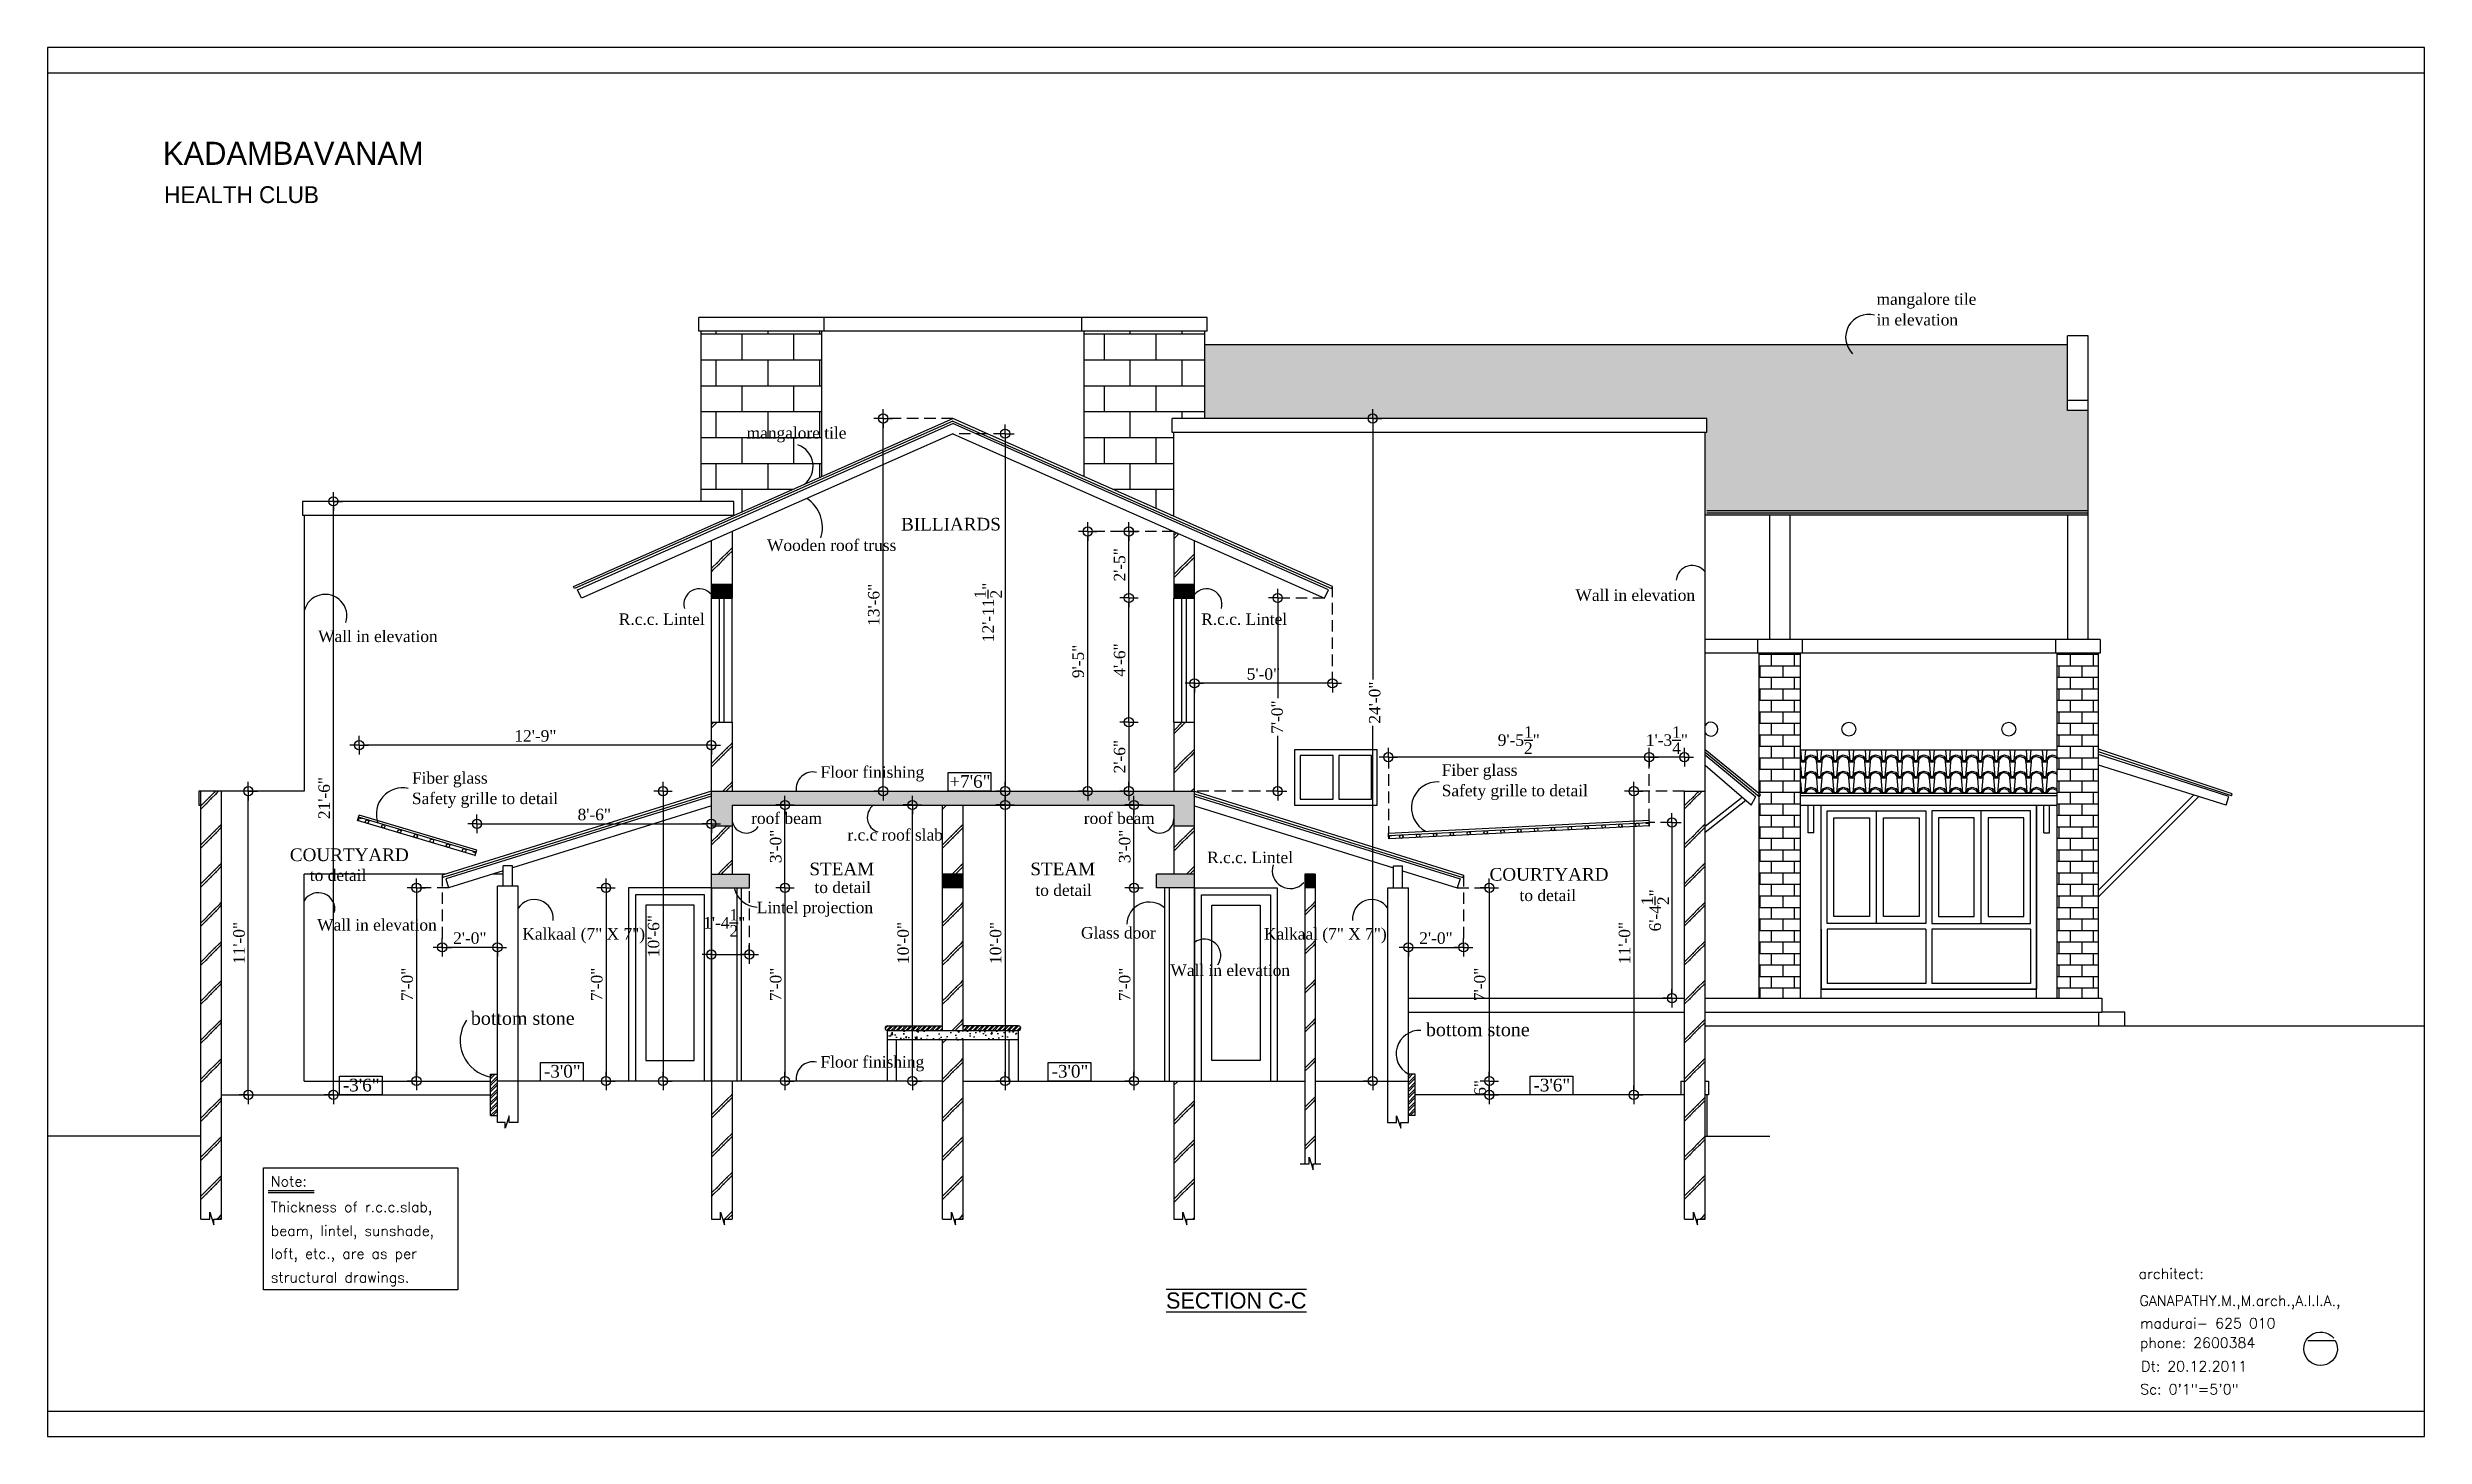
# Model space of a CAD drawing. Extents: x 7848 to 13228, y -2245 to 213.
# Drawn here: x 10016 to 11049, y -440 to 164 of the extents above; entities that cross this region are included whole.
import ezdxf
from ezdxf.enums import TextEntityAlignment as Align

# ---------------------------------------------------------------- set-up
doc = ezdxf.new("R2010")
doc.units = 0
doc.header["$LTSCALE"] = 20
doc.header["$MEASUREMENT"] = 0
doc.header["$PDMODE"] = 34
doc.header["$PDSIZE"] = 5
doc.linetypes.add('HIDDEN', pattern=[0.375, 0.25, -0.125])
doc.layers.get('0').update_dxf_attribs({"linetype": 'CONTINUOUS'})
doc.layers.get('Defpoints').update_dxf_attribs({"linetype": 'CONTINUOUS'})
for name, color, linetype in [('border', 230, 'CONTINUOUS'), ('BORTEXT', 2, 'CONTINUOUS'), ('DETTEXT', 7, 'CONTINUOUS'), ('DIMLINE', 254, 'CONTINUOUS'), ('DOOR', 1, 'CONTINUOUS'), ('Glass', 130, 'CONTINUOUS'), ('grille', 254, 'CONTINUOUS'), ('HATCH', 252, 'CONTINUOUS'), ('kalkaal', 7, 'CONTINUOUS'), ('Stone', 8, 'CONTINUOUS'), ('text', 2, 'CONTINUOUS'), ('TILE', 22, 'CONTINUOUS'), ('wall', 13, 'CONTINUOUS'), ('window', 4, 'CONTINUOUS'), ('window sill', 5, 'CONTINUOUS'), ('WOOD', 7, 'CONTINUOUS')]:
    doc.layers.add(name, color=color, linetype=linetype)
doc.layers.add('correct', color=230, linetype='CONTINUOUS', plot=False)
doc.styles.add('A', font='romans.shx')
doc.styles.add('style3', font='times_1.ttf')
doc.styles.add('style4', font='boos1_0.ttf')
doc.styles.add('style5', font='times_1.ttf')
doc.dimstyles.new('arch61', dxfattribs={"dimscale": 0, "dimtxt": 5, "dimasz": 2, "dimexe": 0.18, "dimexo": 0.0625, "dimgap": 1.5, "dimtad": 1, "dimzin": 3, "dimdsep": 46, "dimlunit": 4, "dimtxsty": 'style3', "dimblk": 'BLK', "dimcen": 0, "dimse1": 1, "dimse2": 1, "dimclrd": 256, "dimclrt": 3, "dimazin": 0, "dimtfac": 1, "dimtix": 1, "dimtmove": 2, "dimatfit": 3, "dimldrblk": 'NONE', "dimfxl": 0.18, "dimtolj": 1, "dimtzin": 0, "dimlwd": -1, "dimarcsym": 0})
pattern_1 = [(45, (-1618.777, 1996.752), (-8.485281, 8.485281), [3, 0]), (45, (-1619.484, 1997.46), (-8.485281, 8.485281), [3, 0])]
pattern_2 = [(0, (-1618.777, 1996.752), (0, 11.25), []), (90, (-1618.777, 1996.752), (-22.5, 1e-15), [11.25, -11.25]), (90, (-1607.527, 1996.752), (-22.5, 1e-15), [-11.25, 11.25])]
pattern_3 = [(45, (-1618.777, 1996.7524), (-1.41421356, 1.41421356), []), (45, (-1618.777, 1997.7524), (-1.41421356, 1.41421356), [])]

msp = doc.modelspace()

# ---------------------------------------------------------------- texts
at = {"layer": 'BORTEXT', "style": 'style4'}
msp.add_text('KADAMBAVANAM', height=10.03469, dxfattribs=at).set_placement((10065.7, 112.773))
at = {"layer": 'BORTEXT', "color": 7, "style": 'style4'}
msp.add_text('HEALTH CLUB', height=7.29796, dxfattribs=at).set_placement((10066.241, 96.169))
at = {"layer": 'BORTEXT', "color": 2, "style": 'style4'}
msp.add_text('%%U%%OSECTION C-C', height=7.02428, dxfattribs=at).set_placement((10501.753, -384.42))
at = {"layer": 'DETTEXT', "style": 'style5'}
for s, height, p in [('mangalore tile', 5, (10810.634, 51.925)), ('in elevation', 5, (10810.634, 42.959)), ('mangalore tile', 5, (10319.42, -6.234)), ('Wooden roof truss', 5, (10328.305, -55.068)), ('Fiber glass', 5, (10173.93, -156.237)), ('Floor finishing', 5, (10351.533, -153.671)), ('Fiber glass', 5, (10621.606, -152.836)), ('Safety grille to detail', 5, (10173.93, -165.125)), ('Safety grille to detail', 5, (10621.606, -161.724)), ('r.c.c roof slab', 5, (10363.255, -180.973)), ('Wall in elevation', 5, (10132.728, -220.123)), ('Kalkaal (7" X 7")', 5, (10221.927, -224.039)), ('Kalkaal (7" X 7")', 5, (10544.328, -224.039)), ('bottom stone', 5.75, (10199.548, -261.071)), ('bottom stone', 5.75, (10614.742, -266.018)), ('Floor finishing', 5, (10351.533, -279.671))]:
    msp.add_text(s, height=height, dxfattribs=at).set_placement(p)
for s, p in [('Wall in elevation', (10705.755, -76.765)), ('R.c.c. Lintel', (10282.527, -87.218)), ('R.c.c. Lintel', (10535.725, -87.218)), ('Wall in elevation', (10159.139, -94.664)), ('R.c.c. Lintel', (10538.295, -190.789)), ('to detail', (10141.821, -198.514)), ('to detail', (10361.189, -203.779)), ('to detail', (10457.224, -205.018)), ('to detail', (10667.7, -207.261)), ('Lintel projection', (10349.143, -212.545)), ('Glass door', (10481.03, -223.543)), ('Wall in elevation', (10529.678, -239.827))]:
    msp.add_text(s, height=5, dxfattribs=at).set_placement(p, align=Align.CENTER)
for p in [(10336.807, -171.113), (10481.42, -171.113)]:
    msp.add_text('roof beam', height=5, dxfattribs=at).set_placement(p, align=Align.MIDDLE)
at = {"layer": 'text', "style": 'style5'}
msp.add_text('BILLIARDS', height=5.5, rotation=0.04851, dxfattribs=at).set_placement((10386.582, -46.196))
at = {"layer": 'text'}
for s, height, style, p in [('+7\'6"', 5.5, 'style5', (10407.546, -158.011)), ('COURTYARD', 5.5, 'style5', (10120.851, -189.891)), ('STEAM', 5.5, 'style5', (10346.716, -196.051)), ('STEAM', 5.5, 'style5', (10442.774, -196.051)), ('COURTYARD', 5.5, 'style5', (10642.408, -198.41)), ('-3\'0"', 5.5, 'style5', (10231.313, -284.011)), ('-3\'0"', 5.5, 'style5', (10452.006, -284.011)), ('-3\'6"', 5.5, 'style5', (10143.894, -290.011)), ('-3\'6"', 5.5, 'style5', (10661.486, -290.011)), ('Note:', 4.5, 'A', (10112.597, -331.325)), ('Thickness of r.c.c.slab, ', 4.5, 'A', (10112.597, -342.495)), ('beam, lintel, sunshade, ', 4.5, 'A', (10112.597, -352.838)), ('loft, etc., are as per ', 4.5, 'A', (10112.597, -362.768)), ('structural drawings.', 4.5, 'A', (10112.597, -373.111)), ('architect:', 4.5, 'A', (10924.578, -371.524)), ('GANAPATHY.M.,M.arch.,A.I.I.A.,', 4.5, 'A', (10924.962, -383.238)), ('madurai- 625 010', 4.5, 'A', (10925.259, -393.068)), ('phone: 2600384', 4.5, 'A', (10925.132, -401.533))]:
    msp.add_text(s, height=height, dxfattribs=dict(at, style=style)).set_placement(p)
at = {"layer": 'text', "color": 0, "style": 'A'}
for s, p in [('Dt: 20.12.2011', (10925.66, -411.747)), ('Sc: 0\'1"=5\'0"', (10925.244, -421.744))]:
    msp.add_text(s, height=4.5, dxfattribs=at).set_placement(p)

# ---------------------------------------------------------------- blocks, each defined once
blk = doc.blocks.new('BLK')
for q in [(-2, 0), (0, 2), (0, -2), (2, 0)]:
    blk.add_line((0, 0), q)
blk.add_circle((0, 0), 1)
blk = doc.blocks.new('*D127')
at = {"layer": 'Defpoints', "color": 0}
for p in [(10409.1, -4.1), (10409.1, -159.5), (10431.8, -159.5)]:
    blk.add_point(p, dxfattribs=at)
at = {"layer": 'DIMLINE'}
blk.add_line((10431.8, -6.1), (10431.8, -157.5), dxfattribs=at)
at = {"layer": 'DIMLINE', "xscale": 2, "yscale": 2, "zscale": 2}
for p, rotation in [((10431.8, -4.1), 90), ((10431.8, -159.5), 270)]:
    blk.add_blockref('BLK', p, dxfattribs=dict(at, rotation=rotation))
at = {"layer": 'DIMLINE', "color": 3, "insert": (10424.4, -81.8), "char_height": 5, "attachment_point": 5, "rotation": 90, "style": 'style3'}
blk.add_mtext('\\A1;12\'-11{\\H1.000000x;\\S1/2;}"', dxfattribs=at)
blk = doc.blocks.new('_None')
blk = doc.blocks.new('*D128')
at = {"layer": 'Defpoints', "color": 0}
for p in [(10505.1, -129.5), (10485.6, -159.5), (10505.1, -159.5)]:
    blk.add_point(p, dxfattribs=at)
at = {"layer": 'DIMLINE'}
blk.add_line((10485.6, -131.5), (10485.6, -157.5), dxfattribs=at)
at = {"layer": 'DIMLINE', "xscale": 2, "yscale": 2, "zscale": 2}
for p, rotation in [((10485.6, -129.5), 90), ((10485.6, -159.5), 270)]:
    blk.add_blockref('BLK', p, dxfattribs=dict(at, rotation=rotation))
at = {"layer": 'DIMLINE', "color": 3, "insert": (10481.6, -144.5), "char_height": 5, "attachment_point": 5, "rotation": 90, "style": 'style3'}
blk.add_mtext('\\A1;2\'-6"', dxfattribs=at)
blk = doc.blocks.new('*D129')
at = {"layer": 'Defpoints', "color": 0}
for p in [(10485.6, -75.5), (10505.1, -75.5), (10505.1, -129.5)]:
    blk.add_point(p, dxfattribs=at)
at = {"layer": 'DIMLINE'}
blk.add_line((10485.6, -127.5), (10485.6, -77.5), dxfattribs=at)
at = {"layer": 'DIMLINE', "xscale": 2, "yscale": 2, "zscale": 2}
for p, rotation in [((10485.6, -75.5), 90), ((10485.6, -129.5), 270)]:
    blk.add_blockref('BLK', p, dxfattribs=dict(at, rotation=rotation))
at = {"layer": 'DIMLINE', "color": 3, "insert": (10481.6, -102.5), "char_height": 5, "attachment_point": 5, "rotation": 90, "style": 'style3'}
blk.add_mtext('\\A1;4\'-6"', dxfattribs=at)
blk = doc.blocks.new('*D130')
at = {"layer": 'Defpoints', "color": 0}
for p in [(10485.6, -46.6), (10505.1, -46.6), (10505.1, -75.5)]:
    blk.add_point(p, dxfattribs=at)
at = {"layer": 'DIMLINE'}
blk.add_line((10485.6, -73.5), (10485.6, -48.6), dxfattribs=at)
at = {"layer": 'DIMLINE', "xscale": 2, "yscale": 2, "zscale": 2}
for p, rotation in [((10485.6, -46.6), 90), ((10485.6, -75.5), 270)]:
    blk.add_blockref('BLK', p, dxfattribs=dict(at, rotation=rotation))
at = {"layer": 'DIMLINE', "color": 3, "insert": (10481.6, -61.1), "char_height": 5, "attachment_point": 5, "rotation": 90, "style": 'style3'}
blk.add_mtext('\\A1;2\'-5"', dxfattribs=at)
blk = doc.blocks.new('*D131')
at = {"layer": 'Defpoints', "color": 0}
for p in [(10467.7, -46.6), (10505.1, -46.6), (10505.1, -159.5)]:
    blk.add_point(p, dxfattribs=at)
at = {"layer": 'DIMLINE'}
blk.add_line((10467.7, -157.5), (10467.7, -48.6), dxfattribs=at)
at = {"layer": 'DIMLINE', "xscale": 2, "yscale": 2, "zscale": 2}
for p, rotation in [((10467.7, -46.6), 90), ((10467.7, -159.5), 270)]:
    blk.add_blockref('BLK', p, dxfattribs=dict(at, rotation=rotation))
at = {"layer": 'DIMLINE', "color": 3, "insert": (10463.6, -103.1), "char_height": 5, "attachment_point": 5, "rotation": 90, "style": 'style3'}
blk.add_mtext('\\A1;9\'-5"', dxfattribs=at)
blk = doc.blocks.new('*D132')
at = {"layer": 'Defpoints', "color": 0}
for p in [(10189.8, -201.5), (10175.9, -285.5), (10234.1, -285.5)]:
    blk.add_point(p, dxfattribs=at)
at = {"layer": 'DIMLINE'}
blk.add_line((10175.9, -203.5), (10175.9, -283.5), dxfattribs=at)
at = {"layer": 'DIMLINE', "xscale": 2, "yscale": 2, "zscale": 2}
for p, rotation in [((10175.9, -201.5), 90), ((10175.9, -285.5), 270)]:
    blk.add_blockref('BLK', p, dxfattribs=dict(at, rotation=rotation))
at = {"layer": 'DIMLINE', "color": 3, "insert": (10171.9, -243.5), "char_height": 5, "attachment_point": 5, "rotation": 90, "style": 'style3'}
blk.add_mtext('\\A1;7\'-0"', dxfattribs=at)
blk = doc.blocks.new('*D133')
at = {"layer": 'Defpoints', "color": 0}
for p in [(10187.1, -196), (10211.1, -215.3), (10187.1, -227.4)]:
    blk.add_point(p, dxfattribs=at)
at = {"layer": 'DIMLINE'}
blk.add_line((10209.1, -227.4), (10189.1, -227.4), dxfattribs=at)
at = {"layer": 'DIMLINE', "xscale": 2, "yscale": 2, "zscale": 2, "rotation": 180}
blk.add_blockref('BLK', (10187.1, -227.4), dxfattribs=at)
at = {"layer": 'DIMLINE', "xscale": 2, "yscale": 2, "zscale": 2}
blk.add_blockref('BLK', (10211.1, -227.4), dxfattribs=at)
at = {"layer": 'DIMLINE', "color": 3, "insert": (10199.1, -223.4), "char_height": 5, "attachment_point": 5, "style": 'style3'}
blk.add_mtext('\\A1;2\'-0"', dxfattribs=at)
blk = doc.blocks.new('*D134')
at = {"layer": 'Defpoints', "color": 0}
for p in [(10317.1, -201.5), (10317.1, -285.5), (10336.1, -285.5)]:
    blk.add_point(p, dxfattribs=at)
at = {"layer": 'DIMLINE'}
blk.add_line((10336.1, -203.5), (10336.1, -283.5), dxfattribs=at)
at = {"layer": 'DIMLINE', "xscale": 2, "yscale": 2, "zscale": 2}
for p, rotation in [((10336.1, -201.5), 90), ((10336.1, -285.5), 270)]:
    blk.add_blockref('BLK', p, dxfattribs=dict(at, rotation=rotation))
at = {"layer": 'DIMLINE', "color": 3, "insert": (10332.1, -243.5), "char_height": 5, "attachment_point": 5, "rotation": 90, "style": 'style3'}
blk.add_mtext('\\A1;7\'-0"', dxfattribs=at)
blk = doc.blocks.new('*D135')
at = {"layer": 'Defpoints', "color": 0}
for p in [(10320.6, -165.5), (10336.1, -165.5), (10320.6, -201.5)]:
    blk.add_point(p, dxfattribs=at)
at = {"layer": 'DIMLINE'}
blk.add_line((10336.1, -199.5), (10336.1, -167.5), dxfattribs=at)
at = {"layer": 'DIMLINE', "xscale": 2, "yscale": 2, "zscale": 2}
for p, rotation in [((10336.1, -165.5), 90), ((10336.1, -201.5), 270)]:
    blk.add_blockref('BLK', p, dxfattribs=dict(at, rotation=rotation))
at = {"layer": 'DIMLINE', "color": 3, "insert": (10332.1, -183.5), "char_height": 5, "attachment_point": 5, "rotation": 90, "style": 'style3'}
blk.add_mtext('\\A1;3\'-0"', dxfattribs=at)
blk = doc.blocks.new('*D136')
at = {"layer": 'Defpoints', "color": 0}
for p in [(10391.5, -165.5), (10394.5, -165.5), (10404.6, -285.5)]:
    blk.add_point(p, dxfattribs=at)
at = {"layer": 'DIMLINE'}
blk.add_line((10391.5, -283.5), (10391.5, -167.5), dxfattribs=at)
at = {"layer": 'DIMLINE', "xscale": 2, "yscale": 2, "zscale": 2}
for p, rotation in [((10391.5, -165.5), 90), ((10391.5, -285.5), 270)]:
    blk.add_blockref('BLK', p, dxfattribs=dict(at, rotation=rotation))
at = {"layer": 'DIMLINE', "color": 3, "insert": (10387.5, -225.5), "char_height": 5, "attachment_point": 5, "rotation": 90, "style": 'style3'}
blk.add_mtext('\\A1;10\'-0"', dxfattribs=at)
blk = doc.blocks.new('*D137')
at = {"layer": 'Defpoints', "color": 0}
for p in [(10472.2, -165.5), (10431.8, -285.5), (10472.2, -285.5)]:
    blk.add_point(p, dxfattribs=at)
at = {"layer": 'DIMLINE'}
blk.add_line((10431.8, -167.5), (10431.8, -283.5), dxfattribs=at)
at = {"layer": 'DIMLINE', "xscale": 2, "yscale": 2, "zscale": 2}
for p, rotation in [((10431.8, -165.5), 90), ((10431.8, -285.5), 270)]:
    blk.add_blockref('BLK', p, dxfattribs=dict(at, rotation=rotation))
at = {"layer": 'DIMLINE', "color": 3, "insert": (10427.7, -225.5), "char_height": 5, "attachment_point": 5, "rotation": 90, "style": 'style3'}
blk.add_mtext('\\A1;10\'-0"', dxfattribs=at)
blk = doc.blocks.new('*D138')
at = {"layer": 'Defpoints', "color": 0}
for p in [(10501.1, -201.5), (10487.8, -285.5), (10501.1, -285.5)]:
    blk.add_point(p, dxfattribs=at)
at = {"layer": 'DIMLINE'}
blk.add_line((10487.8, -203.5), (10487.8, -283.5), dxfattribs=at)
at = {"layer": 'DIMLINE', "xscale": 2, "yscale": 2, "zscale": 2}
for p, rotation in [((10487.8, -201.5), 90), ((10487.8, -285.5), 270)]:
    blk.add_blockref('BLK', p, dxfattribs=dict(at, rotation=rotation))
at = {"layer": 'DIMLINE', "color": 3, "insert": (10483.8, -243.5), "char_height": 5, "attachment_point": 5, "rotation": 90, "style": 'style3'}
blk.add_mtext('\\A1;7\'-0"', dxfattribs=at)
blk = doc.blocks.new('*D139')
at = {"layer": 'Defpoints', "color": 0}
for p in [(10487.8, -165.5), (10505.1, -165.5), (10505.9, -201.5)]:
    blk.add_point(p, dxfattribs=at)
at = {"layer": 'DIMLINE'}
blk.add_line((10487.8, -199.5), (10487.8, -167.5), dxfattribs=at)
at = {"layer": 'DIMLINE', "xscale": 2, "yscale": 2, "zscale": 2}
for p, rotation in [((10487.8, -165.5), 90), ((10487.8, -201.5), 270)]:
    blk.add_blockref('BLK', p, dxfattribs=dict(at, rotation=rotation))
at = {"layer": 'DIMLINE', "color": 3, "insert": (10483.8, -183.5), "char_height": 5, "attachment_point": 5, "rotation": 90, "style": 'style3'}
blk.add_mtext('\\A1;3\'-0"', dxfattribs=at)
blk = doc.blocks.new('*D140')
at = {"layer": 'Defpoints', "color": 0}
for p in [(10628.4, -201.5), (10584.2, -285.5), (10642.3, -285.5)]:
    blk.add_point(p, dxfattribs=at)
at = {"layer": 'DIMLINE'}
blk.add_line((10642.3, -203.5), (10642.3, -283.5), dxfattribs=at)
at = {"layer": 'DIMLINE', "xscale": 2, "yscale": 2, "zscale": 2}
for p, rotation in [((10642.3, -201.5), 90), ((10642.3, -285.5), 270)]:
    blk.add_blockref('BLK', p, dxfattribs=dict(at, rotation=rotation))
at = {"layer": 'DIMLINE', "color": 3, "insert": (10638.2, -243.5), "char_height": 5, "attachment_point": 5, "rotation": 90, "style": 'style3'}
blk.add_mtext('\\A1;7\'-0"', dxfattribs=at)
blk = doc.blocks.new('*D141')
at = {"layer": 'Defpoints', "color": 0}
for p in [(10631.1, -196), (10607.1, -215.3), (10631.1, -227.4)]:
    blk.add_point(p, dxfattribs=at)
at = {"layer": 'DIMLINE'}
blk.add_line((10609.1, -227.4), (10629.1, -227.4), dxfattribs=at)
at = {"layer": 'DIMLINE', "xscale": 2, "yscale": 2, "zscale": 2, "rotation": 180}
blk.add_blockref('BLK', (10607.1, -227.4), dxfattribs=at)
at = {"layer": 'DIMLINE', "xscale": 2, "yscale": 2, "zscale": 2}
blk.add_blockref('BLK', (10631.1, -227.4), dxfattribs=at)
at = {"layer": 'DIMLINE', "color": 3, "insert": (10619.1, -223.4), "char_height": 5, "attachment_point": 5, "style": 'style3'}
blk.add_mtext('\\A1;2\'-0"', dxfattribs=at)
blk = doc.blocks.new('*D142')
at = {"layer": 'Defpoints', "color": 0}
for p in [(10514.1, -70.5), (10574.1, -70.5), (10514.1, -112.6)]:
    blk.add_point(p, dxfattribs=at)
at = {"layer": 'DIMLINE'}
blk.add_line((10572.1, -112.6), (10516.1, -112.6), dxfattribs=at)
at = {"layer": 'DIMLINE', "xscale": 2, "yscale": 2, "zscale": 2, "rotation": 180}
blk.add_blockref('BLK', (10514.1, -112.6), dxfattribs=at)
at = {"layer": 'DIMLINE', "xscale": 2, "yscale": 2, "zscale": 2}
blk.add_blockref('BLK', (10574.1, -112.6), dxfattribs=at)
at = {"layer": 'DIMLINE', "color": 3, "insert": (10544.1, -108.6), "char_height": 5, "attachment_point": 5, "style": 'style3'}
blk.add_mtext('\\A1;5\'-0"', dxfattribs=at)
blk = doc.blocks.new('*D143')
at = {"layer": 'Defpoints', "color": 0}
for p in [(10378.8, 2.5), (10409.1, 2.5), (10409.1, -159.5)]:
    blk.add_point(p, dxfattribs=at)
at = {"layer": 'DIMLINE'}
blk.add_line((10378.8, -157.5), (10378.8, 0.5), dxfattribs=at)
at = {"layer": 'DIMLINE', "xscale": 2, "yscale": 2, "zscale": 2}
for p, rotation in [((10378.8, 2.5), 90), ((10378.8, -159.5), 270)]:
    blk.add_blockref('BLK', p, dxfattribs=dict(at, rotation=rotation))
at = {"layer": 'DIMLINE', "color": 3, "insert": (10374.7, -78.5), "char_height": 5, "attachment_point": 5, "rotation": 90, "style": 'style3'}
blk.add_mtext('\\A1;13\'-6"', dxfattribs=at)
blk = doc.blocks.new('*D144')
at = {"layer": 'Defpoints', "color": 0}
for p in [(10727.1, -159.5), (10705.1, -291.5), (10711.6, -291.5)]:
    blk.add_point(p, dxfattribs=at)
at = {"layer": 'DIMLINE'}
blk.add_line((10705.1, -161.5), (10705.1, -289.5), dxfattribs=at)
at = {"layer": 'DIMLINE', "xscale": 2, "yscale": 2, "zscale": 2}
for p, rotation in [((10705.1, -159.5), 90), ((10705.1, -291.5), 270)]:
    blk.add_blockref('BLK', p, dxfattribs=dict(at, rotation=rotation))
at = {"layer": 'DIMLINE', "color": 3, "insert": (10701.1, -225.5), "char_height": 5, "attachment_point": 5, "rotation": 90, "style": 'style3'}
blk.add_mtext('\\A1;11\'-0"', dxfattribs=at)
blk = doc.blocks.new('*D145')
at = {"layer": 'Defpoints', "color": 0}
for p in [(10591.6, 2.5), (10686.1, 2.5), (10598.1, -285.5)]:
    blk.add_point(p, dxfattribs=at)
at = {"layer": 'DIMLINE'}
for p, q in [((10591.6, 0.5), (10591.6, -110.9)), ((10591.6, -283.5), (10591.6, -131.1))]:
    blk.add_line(p, q, dxfattribs=at)
at = {"layer": 'DIMLINE', "xscale": 2, "yscale": 2, "zscale": 2}
for p, rotation in [((10591.6, 2.5), 90), ((10591.6, -285.5), 270)]:
    blk.add_blockref('BLK', p, dxfattribs=dict(at, rotation=rotation))
at = {"layer": 'DIMLINE', "color": 3, "insert": (10592.5, -121), "char_height": 5, "attachment_point": 5, "rotation": 90, "style": 'style3'}
blk.add_mtext('\\A1;24\'-0"', dxfattribs=at)
blk = doc.blocks.new('*D146')
at = {"layer": 'Defpoints', "color": 0}
for p in [(10304.1, -201.5), (10320.6, -201.5), (10320.6, -230.5)]:
    blk.add_point(p, dxfattribs=at)
at = {"layer": 'DIMLINE'}
blk.add_line((10306.1, -230.5), (10318.6, -230.5), dxfattribs=at)
at = {"layer": 'DIMLINE', "xscale": 2, "yscale": 2, "zscale": 2, "rotation": 180}
blk.add_blockref('BLK', (10304.1, -230.5), dxfattribs=at)
at = {"layer": 'DIMLINE', "xscale": 2, "yscale": 2, "zscale": 2}
blk.add_blockref('BLK', (10320.6, -230.5), dxfattribs=at)
at = {"layer": 'DIMLINE', "color": 3, "insert": (10309.7, -216.7), "char_height": 5, "attachment_point": 5, "style": 'style3'}
blk.add_mtext('\\A1;1\'-4{\\H1.000000x;\\S1/2;}"', dxfattribs=at)
blk = doc.blocks.new('*D147')
at = {"layer": 'Defpoints', "color": 0}
for p in [(10268.1, -201.5), (10258.3, -285.5), (10268.1, -285.5)]:
    blk.add_point(p, dxfattribs=at)
at = {"layer": 'DIMLINE'}
blk.add_line((10258.3, -203.5), (10258.3, -283.5), dxfattribs=at)
at = {"layer": 'DIMLINE', "xscale": 2, "yscale": 2, "zscale": 2}
for p, rotation in [((10258.3, -201.5), 90), ((10258.3, -285.5), 270)]:
    blk.add_blockref('BLK', p, dxfattribs=dict(at, rotation=rotation))
at = {"layer": 'DIMLINE', "color": 3, "insert": (10254.3, -243.5), "char_height": 5, "attachment_point": 5, "rotation": 90, "style": 'style3'}
blk.add_mtext('\\A1;7\'-0"', dxfattribs=at)
blk = doc.blocks.new('*D150')
at = {"layer": 'Defpoints', "color": 0}
for p in [(10304.1, -159.5), (10283.1, -285.5), (10304.1, -285.5)]:
    blk.add_point(p, dxfattribs=at)
at = {"layer": 'DIMLINE'}
blk.add_line((10283.1, -161.5), (10283.1, -283.5), dxfattribs=at)
at = {"layer": 'DIMLINE', "xscale": 2, "yscale": 2, "zscale": 2}
for p, rotation in [((10283.1, -159.5), 90), ((10283.1, -285.5), 270)]:
    blk.add_blockref('BLK', p, dxfattribs=dict(at, rotation=rotation))
at = {"layer": 'DIMLINE', "color": 3, "insert": (10279, -222.5), "char_height": 5, "attachment_point": 5, "rotation": 90, "style": 'style3'}
blk.add_mtext('\\A1;10\'-6"', dxfattribs=at)
blk = doc.blocks.new('*D285')
at = {"layer": 'Defpoints', "color": 0}
for p in [(10304.1, -173.7), (10202.2, -185.1), (10304.1, -179.6)]:
    blk.add_point(p, dxfattribs=at)
at = {"layer": 'DIMLINE'}
blk.add_line((10204.2, -173.7), (10302.1, -173.7), dxfattribs=at)
at = {"layer": 'DIMLINE', "xscale": 2, "yscale": 2, "zscale": 2, "rotation": 180}
blk.add_blockref('BLK', (10202.2, -173.7), dxfattribs=at)
at = {"layer": 'DIMLINE', "xscale": 2, "yscale": 2, "zscale": 2}
blk.add_blockref('BLK', (10304.1, -173.7), dxfattribs=at)
at = {"layer": 'DIMLINE', "color": 3, "insert": (10253.2, -169.7), "char_height": 5, "attachment_point": 5, "style": 'style3'}
blk.add_mtext('\\A1;8\'-6"', dxfattribs=at)
blk = doc.blocks.new('*D286')
at = {"layer": 'Defpoints', "color": 0}
for p in [(10151, -139.5), (10304.1, -137.7), (10151, -169.9)]:
    blk.add_point(p, dxfattribs=at)
at = {"layer": 'DIMLINE'}
blk.add_line((10302.1, -139.5), (10153, -139.5), dxfattribs=at)
at = {"layer": 'DIMLINE', "xscale": 2, "yscale": 2, "zscale": 2, "rotation": 180}
blk.add_blockref('BLK', (10151, -139.5), dxfattribs=at)
at = {"layer": 'DIMLINE', "xscale": 2, "yscale": 2, "zscale": 2}
blk.add_blockref('BLK', (10304.1, -139.5), dxfattribs=at)
at = {"layer": 'DIMLINE', "color": 3, "insert": (10227.6, -135.5), "char_height": 5, "attachment_point": 5, "style": 'style3'}
blk.add_mtext('\\A1;12\'-9"', dxfattribs=at)
blk = doc.blocks.new('A$C4FA57EA0')
at = {"layer": 'window'}
for points in [[(-19.25, -21.5), (16.75, -21.5), (16.75, 2.5), (-19.25, 2.5)], [(-16.75, 0), (-16.75, -19), (-2.5, -19), (-2.5, 0)], [(0, 0), (0, -19), (14.25, -19), (14.25, 0)]]:
    blk.add_lwpolyline(points, close=True, dxfattribs=at)
blk = doc.blocks.new('*U287')
blk.add_blockref('A$C4FA57EA0', (1.25, -2.5))
blk = doc.blocks.new('*D455')
at = {"layer": 'Defpoints', "color": 0}
for p in [(10091.1, -159.5), (10102.8, -159.5), (10091.1, -291.5)]:
    blk.add_point(p, dxfattribs=at)
at = {"layer": 'DIMLINE'}
blk.add_line((10102.8, -289.5), (10102.8, -161.5), dxfattribs=at)
at = {"layer": 'DIMLINE', "xscale": 2, "yscale": 2, "zscale": 2}
for p, rotation in [((10102.8, -159.5), 90), ((10102.8, -291.5), 270)]:
    blk.add_blockref('BLK', p, dxfattribs=dict(at, rotation=rotation))
at = {"layer": 'DIMLINE', "color": 3, "insert": (10098.8, -225.5), "char_height": 5, "attachment_point": 5, "rotation": 90, "style": 'style3'}
blk.add_mtext('\\A1;11\'-0"', dxfattribs=at)
blk = doc.blocks.new('*D456')
at = {"layer": 'Defpoints', "color": 0}
for p in [(10607.1, -285.5), (10610.1, -291.5), (10642.3, -291.5)]:
    blk.add_point(p, dxfattribs=at)
at = {"layer": 'DIMLINE'}
for p, q in [((10642.3, -283.5), (10642.3, -281.5)), ((10642.3, -285.5), (10642.3, -291.5)), ((10642.3, -293.5), (10642.3, -295.5))]:
    blk.add_line(p, q, dxfattribs=at)
at = {"layer": 'DIMLINE', "xscale": 2, "yscale": 2, "zscale": 2}
for p, rotation in [((10642.3, -285.5), 270), ((10642.3, -291.5), 90)]:
    blk.add_blockref('BLK', p, dxfattribs=dict(at, rotation=rotation))
at = {"layer": 'DIMLINE', "color": 3, "insert": (10638.3, -288.5), "char_height": 5, "attachment_point": 5, "rotation": 90, "style": 'style3'}
blk.add_mtext('\\A1;6"', dxfattribs=at)
blk = doc.blocks.new('*D457')
at = {"layer": 'Defpoints', "color": 0}
for p in [(10550.3, -75.5), (10570.6, -75.5), (10514.1, -159.5)]:
    blk.add_point(p, dxfattribs=at)
at = {"layer": 'DIMLINE'}
for p, q in [((10550.3, -77.5), (10550.3, -119.1)), ((10550.3, -157.5), (10550.3, -135.5))]:
    blk.add_line(p, q, dxfattribs=at)
at = {"layer": 'DIMLINE', "xscale": 2, "yscale": 2, "zscale": 2}
for p, rotation in [((10550.3, -75.5), 90), ((10550.3, -159.5), 270)]:
    blk.add_blockref('BLK', p, dxfattribs=dict(at, rotation=rotation))
at = {"layer": 'DIMLINE', "color": 3, "insert": (10550.1, -127.3), "char_height": 5, "attachment_point": 5, "rotation": 90, "style": 'style3'}
blk.add_mtext('\\A1;7\'-0"', dxfattribs=at)
blk = doc.blocks.new('*D458')
at = {"layer": 'Defpoints', "color": 0}
for p in [(10711.8, -144.7), (10711.8, -172.1), (10727.1, -169.7)]:
    blk.add_point(p, dxfattribs=at)
at = {"layer": 'DIMLINE'}
for p, q in [((10709.8, -144.7), (10707.8, -144.7)), ((10727.1, -144.7), (10711.8, -144.7)), ((10729.1, -144.7), (10731.1, -144.7))]:
    blk.add_line(p, q, dxfattribs=at)
at = {"layer": 'DIMLINE', "xscale": 2, "yscale": 2, "zscale": 2}
blk.add_blockref('BLK', (10711.8, -144.7), dxfattribs=at)
at = {"layer": 'DIMLINE', "xscale": 2, "yscale": 2, "zscale": 2, "rotation": 180}
blk.add_blockref('BLK', (10727.1, -144.7), dxfattribs=at)
at = {"layer": 'DIMLINE', "color": 3, "insert": (10719.5, -137.3), "char_height": 5, "attachment_point": 5, "style": 'style3'}
blk.add_mtext('\\A1;1\'-3{\\H1.000000x;\\S1/4;}"', dxfattribs=at)
blk = doc.blocks.new('*D459')
at = {"layer": 'Defpoints', "color": 0}
for p in [(10598.4, -144.7), (10711.8, -172.1), (10598.4, -177.8)]:
    blk.add_point(p, dxfattribs=at)
at = {"layer": 'DIMLINE'}
blk.add_line((10709.8, -144.7), (10600.4, -144.7), dxfattribs=at)
at = {"layer": 'DIMLINE', "xscale": 2, "yscale": 2, "zscale": 2, "rotation": 180}
blk.add_blockref('BLK', (10598.4, -144.7), dxfattribs=at)
at = {"layer": 'DIMLINE', "xscale": 2, "yscale": 2, "zscale": 2}
blk.add_blockref('BLK', (10711.8, -144.7), dxfattribs=at)
at = {"layer": 'DIMLINE', "color": 3, "insert": (10655.1, -137.3), "char_height": 5, "attachment_point": 5, "style": 'style3'}
blk.add_mtext('\\A1;9\'-5{\\H1.000000x;\\S1/2;}"', dxfattribs=at)
blk = doc.blocks.new('*D460')
at = {"layer": 'Defpoints', "color": 0}
for p in [(10711.9, -173.1), (10711.9, -249.5), (10721.7, -249.5)]:
    blk.add_point(p, dxfattribs=at)
at = {"layer": 'DIMLINE'}
blk.add_line((10721.7, -175.1), (10721.7, -247.5), dxfattribs=at)
at = {"layer": 'DIMLINE', "xscale": 2, "yscale": 2, "zscale": 2}
for p, rotation in [((10721.7, -173.1), 90), ((10721.7, -249.5), 270)]:
    blk.add_blockref('BLK', p, dxfattribs=dict(at, rotation=rotation))
at = {"layer": 'DIMLINE', "color": 3, "insert": (10714.4, -211.3), "char_height": 5, "attachment_point": 5, "rotation": 90, "style": 'style3'}
blk.add_mtext('\\A1;6\'-4{\\H1.000000x;\\S1/2;}"', dxfattribs=at)
blk = doc.blocks.new('*D461')
at = {"layer": 'Defpoints', "color": 0}
for p in [(10139.8, -33.5), (10161, -33.5), (10161, -291.5)]:
    blk.add_point(p, dxfattribs=at)
at = {"layer": 'DIMLINE'}
blk.add_line((10139.8, -289.5), (10139.8, -35.5), dxfattribs=at)
at = {"layer": 'DIMLINE', "xscale": 2, "yscale": 2, "zscale": 2}
for p, rotation in [((10139.8, -33.5), 90), ((10139.8, -291.5), 270)]:
    blk.add_blockref('BLK', p, dxfattribs=dict(at, rotation=rotation))
at = {"layer": 'DIMLINE', "color": 3, "insert": (10135.8, -162.5), "char_height": 5, "attachment_point": 5, "rotation": 90, "style": 'style3'}
blk.add_mtext('\\A1;21\'-6"', dxfattribs=at)

# ---------------------------------------------------------------- dimensions: what is measured, and where the dimension line sits
at = {"layer": 'DIMLINE'}
for base, p1, p2, angle, override, picture, middle in [((10378.751, 2.462), (10409.113, -159.538), (10409.113, 2.462), 90, {"dimscale": 1, "dimfxl": 0.25}, '*D143', (10374.708, -78.538)), ((10431.766, -159.538), (10409.113, -4.131), (10409.113, -159.538), 90, {"dimscale": 1, "dimfxl": 0.25}, '*D127', (10424.443, -81.835)), ((10139.836, -33.538), (10160.97, -291.538), (10160.97, -33.538), 90, {"dimscale": 1}, '*D461', (10135.793, -162.538)), ((10467.657, -46.572), (10505.113, -159.538), (10505.113, -46.572), 90, {"dimscale": 1, "dimfxl": 0.25}, '*D131', (10463.607, -103.055)), ((10485.628, -46.572), (10505.113, -75.538), (10505.113, -46.572), 90, {"dimscale": 1, "dimfxl": 0.25}, '*D130', (10481.585, -61.055)), ((10485.628, -75.538), (10505.113, -129.538), (10505.113, -75.538), 90, {"dimscale": 1, "dimfxl": 0.25}, '*D129', (10481.585, -102.538)), ((10485.628, -159.538), (10505.113, -129.538), (10505.113, -159.538), 90, {"dimscale": 1, "dimfxl": 0.25}, '*D128', (10481.585, -144.538)), ((10102.794, -159.538), (10091.113, -291.538), (10091.113, -159.538), 90, {"dimscale": 1}, '*D455', (10098.751, -225.538)), ((10283.089, -285.538), (10304.113, -159.538), (10304.113, -285.538), 90, {"dimscale": 1, "dimfxl": 0.25}, '*D150', (10279.046, -222.538)), ((10336.118, -165.538), (10320.613, -201.538), (10320.613, -165.538), 90, {"dimscale": 1, "dimfxl": 0.25}, '*D135', (10332.075, -183.538)), ((10391.537, -165.538), (10404.613, -285.538), (10394.531, -165.538), 90, {"dimscale": 1, "dimfxl": 0.25}, '*D136', (10387.494, -225.538)), ((10431.766, -285.538), (10472.164, -165.538), (10472.164, -285.538), 90, {"dimscale": 1, "dimfxl": 0.25}, '*D137', (10427.723, -225.538)), ((10487.817, -165.538), (10505.863, -201.538), (10505.113, -165.538), 90, {"dimscale": 1, "dimfxl": 0.25}, '*D139', (10483.773, -183.538)), ((10705.135, -291.538), (10727.113, -159.538), (10711.582, -291.538), 90, {"dimscale": 1, "dimfxl": 0.25}, '*D144', (10701.092, -225.538)), ((10721.725, -249.538), (10711.86, -173.116), (10711.86, -249.538), 90, {"dimscale": 1}, '*D460', (10714.36, -211.327)), ((10631.113, -227.422), (10607.113, -215.311), (10631.113, -195.996), 180, {"dimscale": 1, "dimfxl": 0.25}, '*D141', (10619.113, -223.378)), ((10175.933, -285.538), (10189.846, -201.538), (10234.059, -285.538), 90, {"dimscale": 1, "dimfxl": 0.25}, '*D132', (10171.882, -243.538)), ((10258.31, -285.538), (10268.113, -201.538), (10268.113, -285.538), 90, {"dimscale": 1, "dimfxl": 0.25}, '*D147', (10254.26, -243.538)), ((10336.118, -285.538), (10317.113, -201.538), (10317.113, -285.538), 90, {"dimscale": 1, "dimfxl": 0.25}, '*D134', (10332.068, -243.538)), ((10487.817, -285.538), (10501.113, -201.538), (10501.113, -285.538), 90, {"dimscale": 1, "dimfxl": 0.25}, '*D138', (10483.766, -243.538)), ((10642.294, -285.538), (10628.38, -201.538), (10584.168, -285.538), 90, {"dimscale": 1, "dimfxl": 0.25}, '*D140', (10638.243, -243.538)), ((10642.294, -291.538), (10607.113, -285.538), (10610.113, -291.538), 90, {"dimscale": 1}, '*D456', (10638.251, -288.538))]:
    dim = msp.add_linear_dim(base=base, p1=p1, p2=p2, angle=angle, dimstyle='arch61', override=override, dxfattribs=at)
    dim.commit()
    dim.dimension.update_dxf_attribs({"geometry": picture, "text_midpoint": middle})
for base, p1, p2, override, picture, middle in [((10591.585, 2.462), (10598.113, -285.538), (10686.089, 2.462), {"dimscale": 1, "dimfxl": 0.25}, '*D145', (10592.524, -121.02)), ((10550.294, -75.538), (10514.113, -159.538), (10570.635, -75.538), {"dimscale": 1}, '*D457', (10550.119, -127.321))]:
    dim = msp.add_linear_dim(base=base, p1=p1, p2=p2, angle=90, dimstyle='arch61', override=override, dxfattribs=at)
    dim.commit()
    dim.dimension.update_dxf_attribs({"geometry": picture, "text_midpoint": middle, "dimtype": 160})
for base, p1, p2, override, picture, middle in [((10514.113, -112.646), (10574.113, -70.521), (10514.113, -70.521), {"dimscale": 1, "dimfxl": 0.25}, '*D142', (10544.113, -108.603)), ((10151.011, -139.524), (10304.113, -137.668), (10151.011, -169.886), {"dimscale": 1, "dimfxl": 0.25}, '*D286', (10227.562, -135.474)), ((10598.422, -144.666), (10711.81, -172.118), (10598.422, -177.781), {"dimscale": 1}, '*D459', (10655.116, -137.293)), ((10711.81, -144.666), (10727.113, -169.697), (10711.81, -172.118), {"dimscale": 1}, '*D458', (10719.462, -137.301)), ((10304.113, -173.733), (10202.201, -185.102), (10304.113, -179.567), {"dimscale": 1, "dimfxl": 0.25}, '*D285', (10253.157, -169.69)), ((10187.113, -227.422), (10211.113, -215.311), (10187.113, -195.996), {"dimscale": 1, "dimfxl": 0.25}, '*D133', (10199.113, -223.378))]:
    dim = msp.add_linear_dim(base=base, p1=p1, p2=p2, dimstyle='arch61', override=override, dxfattribs=at)
    dim.commit()
    dim.dimension.update_dxf_attribs({"geometry": picture, "text_midpoint": middle})
dim = msp.add_linear_dim(base=(10320.613, -230.512), p1=(10304.113, -201.538), p2=(10320.613, -201.538), dimstyle='arch61', override={"dimscale": 1, "dimfxl": 0.25}, dxfattribs=at)
dim.commit()
dim.dimension.update_dxf_attribs({"geometry": '*D146', "text_midpoint": (10309.725, -216.666), "dimtype": 160})

# ---------------------------------------------------------------- hatches: boundary and pattern name
at = {"layer": 'HATCH'}
h = msp.add_hatch(dxfattribs=at)
h.set_pattern_fill('BRICK HATCH', color=8, angle=45, style=0)
h.set_pattern_definition(pattern_1)
h.paths.add_polyline_path([(10304.113, -69.538), (10313.113, -69.538), (10313.113, -46.572), (10304.113, -50.55)])
h = msp.add_hatch(dxfattribs=at)
h.set_pattern_fill('BRICK HATCH', color=8, angle=45, style=0)
h.set_pattern_definition(pattern_1)
h.paths.add_polyline_path([(10505.113, -69.538), (10514.113, -69.538), (10514.113, -50.55), (10505.113, -46.572)])
for points in [[(10304.113, -75.538), (10313.113, -75.538), (10313.113, -69.538), (10304.113, -69.538)], [(10505.113, -69.538), (10505.113, -75.538), (10514.113, -75.538), (10514.113, -69.538)], [(10505.113, -165.538), (10505.113, -174.538), (10514.113, -174.538), (10514.113, -159.538), (10304.113, -159.538), (10304.113, -174.538), (10313.113, -174.538), (10313.113, -165.538)], [(10304.113, -195.538), (10304.113, -201.538), (10320.613, -201.538), (10320.613, -195.538)], [(10404.613, -195.538), (10404.613, -201.538), (10413.613, -201.538), (10413.613, -195.538)], [(10497.613, -195.538), (10497.613, -201.538), (10514.113, -201.538), (10514.113, -195.538)], [(10566.613, -195.538), (10562.113, -195.538), (10562.113, -201.538), (10566.613, -201.538)]]:
    msp.add_hatch(color=8, dxfattribs=at).paths.add_polyline_path(points)
h = msp.add_hatch(dxfattribs=at)
h.set_pattern_fill('BRICK HATCH', color=8, angle=45, style=0)
h.set_pattern_definition(pattern_1)
h.paths.add_polyline_path([(10313.113, -129.538), (10304.113, -129.538), (10304.113, -159.538), (10313.113, -159.538)])
h = msp.add_hatch(dxfattribs=at)
h.set_pattern_fill('BRICK HATCH', color=8, angle=45, style=0)
h.set_pattern_definition(pattern_1)
h.paths.add_polyline_path([(10514.113, -129.538), (10505.113, -129.538), (10505.113, -159.538), (10514.113, -159.538)])
h = msp.add_hatch(dxfattribs=at)
h.set_pattern_fill('BRICK HATCH', color=8, angle=45, style=0)
h.set_pattern_definition(pattern_1)
h.paths.add_polyline_path([(10082.113, -345.561), (10086.004, -345.561), (10086.004, -342.574), (10087.767, -348.045), (10087.767, -345.542), (10091.113, -345.542), (10091.113, -159.538), (10082.113, -159.538)])
h = msp.add_hatch(dxfattribs=at)
h.set_pattern_fill('BRICK HATCH', color=8, angle=45, style=0)
h.set_pattern_definition(pattern_1)
h.paths.add_polyline_path([(10727.113, -345.561), (10731.004, -345.561), (10731.004, -342.574), (10732.767, -348.045), (10732.767, -345.542), (10736.113, -345.542), (10736.113, -159.538), (10727.113, -159.538)])
h = msp.add_hatch(dxfattribs=at)
h.set_pattern_fill('BRICK HATCH', color=8, angle=45, style=0)
h.set_pattern_definition(pattern_1)
h.paths.add_polyline_path([(10304.113, -195.538), (10313.113, -195.538), (10313.113, -174.538), (10304.113, -174.538)])
h = msp.add_hatch(dxfattribs=at)
h.set_pattern_fill('BRICK HATCH', color=8, angle=45, style=0)
h.set_pattern_definition(pattern_1)
h.paths.add_polyline_path([(10413.613, -165.538), (10404.613, -165.538), (10404.613, -195.538), (10413.613, -195.538)])
h = msp.add_hatch(dxfattribs=at)
h.set_pattern_fill('BRICK HATCH', color=8, angle=45, style=0)
h.set_pattern_definition(pattern_1)
h.paths.add_polyline_path([(10505.113, -195.538), (10514.113, -195.538), (10514.113, -174.538), (10505.113, -174.538)])
h = msp.add_hatch(dxfattribs=at)
h.set_pattern_fill('BRICK HATCH', color=8, angle=45, style=0)
h.set_pattern_definition(pattern_1)
h.paths.add_polyline_path([(10413.613, -267.538), (10404.613, -267.538), (10404.613, -345.561), (10408.504, -345.561), (10408.504, -342.574), (10410.267, -348.045), (10410.267, -345.542), (10413.613, -345.542)])
h.paths.add_polyline_path([(10404.613, -263.538), (10413.613, -263.538), (10413.613, -201.538), (10404.613, -201.538)])
h = msp.add_hatch(dxfattribs=at)
h.set_pattern_fill('BRICK HATCH', color=8, angle=45, style=0)
h.set_pattern_definition(pattern_1)
h.paths.add_polyline_path([(10562.113, -321.561), (10563.958, -321.561), (10563.958, -318.574), (10565.721, -324.045), (10565.721, -321.542), (10566.613, -321.542), (10566.613, -201.538), (10562.113, -201.538)])
h = msp.add_hatch(dxfattribs=at)
h.set_pattern_fill('STEEL', color=256, scale=12, style=0)
h.set_pattern_definition([(45, (1242.596, 4897.9355), (-1.06066017, 1.06066017), []), (45, (1242.596, 4898.6855), (-1.06066017, 1.06066017), [])])
h.paths.add_polyline_path([(10404.613, -263.538), (10404.613, -261.538), (10380.613, -261.538, 1), (10380.613, -263.538)])
h = msp.add_hatch(dxfattribs=at)
h.set_pattern_fill('AR-CONC', color=8, style=0)
h.set_pattern_definition([(50, (-1618.777, 1996.7524), (7.1726018, -0.6275213), [0.75, -8.25]), (355, (-1618.777, 1996.7524), (-1.3875133, 7.5219213), [0.6, -6.6]), (100.4514, (-1618.1793, 1996.7), (5.785094, 6.8943954), [0.637402, -7.011421]), (46.1842, (-1618.777, 1998.752), (10.6724105, -1.65519), [1.125, -12.375]), (96.6356, (-1617.888, 1998.614), (9.346627, 9.741179), [0.956103, -10.51713]), (351.1842, (-1618.777, 1998.752), (9.346619, 9.741186), [0.9, -9.9]), (21, (-1617.777, 1998.2524), (5.9690705, -4.026189), [0.75, -8.25]), (326, (-1617.777, 1998.2524), (2.4331533, 7.2515005), [0.6, -6.6]), (71.4514, (-1617.2796, 1997.917), (8.4022263, 3.225305), [0.637402, -7.011421]), (37.5, (-1618.777, 1996.7524), (0.12159855, 3.32893854), [0, -6.52, 0, -6.7, 0, -6.625]), (7.5, (-1618.777, 1996.7524), (2.6306954, 3.9441171), [0, -3.82, 0, -6.37, 0, -2.525]), (327.5, (-1621.007, 1996.7524), (5.33822436, -0.2255487), [0, -2.5, 0, -7.8, 0, -10.35]), (317.5, (-1622.007, 1996.7524), (5.8318617, 1.0010498), [0, -3.25, 0, -5.18, 0, -7.35])])
h.paths.add_polyline_path([(10380.613, -263.538), (10380.613, -267.538), (10437.613, -267.538), (10437.613, -263.538)])
h = msp.add_hatch(dxfattribs=at)
h.set_pattern_fill('STEEL', color=256, scale=12, style=0)
h.set_pattern_definition([(45, (-1618.777, 1996.7524), (-1.06066017, 1.06066017), []), (45, (-1618.777, 1997.5024), (-1.06066017, 1.06066017), [])])
h.paths.add_polyline_path([(10413.613, -263.538), (10413.613, -261.538), (10437.613, -261.538, -1), (10437.613, -263.538)])
h = msp.add_hatch(dxfattribs=at)
h.set_pattern_fill('STEEL', color=256, scale=16, style=0)
h.set_pattern_definition(pattern_3)
h.paths.add_polyline_path([(10211.113, -282.538), (10208.113, -282.538), (10208.113, -300.538), (10211.113, -300.538)])
h = msp.add_hatch(dxfattribs=at)
h.set_pattern_fill('BRICK HATCH', color=8, angle=45, style=0)
h.set_pattern_definition(pattern_1)
h.paths.add_polyline_path([(10304.113, -345.561), (10308.004, -345.561), (10308.004, -342.574), (10308.96, -345.542), (10313.113, -345.542), (10313.113, -285.538), (10304.113, -285.538)])
h = msp.add_hatch(dxfattribs=at)
h.set_pattern_fill('BRICK HATCH', color=8, angle=45, style=0)
h.set_pattern_definition(pattern_1)
h.paths.add_polyline_path([(10514.113, -285.538), (10505.113, -285.538), (10505.113, -345.561), (10509.004, -345.561), (10509.004, -342.574), (10509.96, -345.542), (10514.113, -345.542)])
h = msp.add_hatch(dxfattribs=at)
h.set_pattern_fill('STEEL', color=256, scale=16, style=0)
h.set_pattern_definition(pattern_3)
h.paths.add_polyline_path([(10610.113, -282.538), (10607.113, -282.538), (10607.113, -300.538), (10610.113, -300.538)])
at = {"layer": 'Stone', "lineweight": -2}
h = msp.add_hatch(dxfattribs=at)
h.set_pattern_fill('BRICK', color=8, scale=45, style=0)
h.set_pattern_definition(pattern_2)
h.paths.add_polyline_path([(10299.613, -33.538), (10313.863, -33.538), (10313.863, -39.538), (10313.113, -39.538), (10313.113, -40.001), (10352.113, -22.751), (10352.113, 40.462), (10299.613, 40.462)])
h = msp.add_hatch(dxfattribs=at)
h.set_pattern_fill('BRICK', color=8, scale=45, style=0)
h.set_pattern_definition(pattern_2)
h.paths.add_polyline_path([(10504.363, 2.462), (10518.613, 2.462), (10518.613, 40.462), (10466.113, 40.462), (10466.113, -22.751), (10505.113, -40.001), (10505.113, -39.538), (10504.363, -39.538), (10504.363, -33.538), (10505.113, -33.538), (10505.113, -3.538), (10504.363, -3.538)])
at = {"layer": 'TILE'}
h = msp.add_hatch(dxfattribs=at)
h.set_pattern_fill('SPANTILE', color=256, scale=7, style=0)
h.set_pattern_definition([(274.9697, (-1251.10145, 7), (-6.999939149, 84.000007361), [6.464304, -155.143247]), (180, (-1250.5415, 0.56), (-7, -7), [0.56, -6.44]), (0, (-1257.5415, 0), (7, 7), [1.96, -5.04]), (90, (-1255.5815, 0), (-7, 7), [0.7, -6.3]), (270, (-1251.1015, 0.7), (7, -7), [0.7, -6.3]), (0, (-1251.1015, 0), (7, 7), [0.56, -6.44]), (0, (-1257.5415, 0.56), (7, 7), [1.4, -5.6]), (85.0303, (-1256.14145, 0.56), (6.999939149, 84.000007361), [6.464304, -155.143247]), (52.6961, (-1256.14145, 0.91), (-90.999901229, -119.000075192), [1.848056, -182.95725]), (18.4349, (-1255.0215, 2.38), (14.00000304, 6.99998882), [1.770874, -20.365065]), (341.5651, (-1253.3415, 2.94), (-14.00000304, 6.99998882), [1.770874, -20.365065]), (307.3039, (-1251.66145, 2.38), (90.999901229, -119.000075192), [1.848056, -182.95725]), (20.2249, (-1254.67145, 1.89), (-76.99998085, -28.000058349), [1.417395, -140.321804]), (339.7751, (-1253.34145, 2.38), (76.99998085, -28.000058349), [1.417395, -140.321804]), (307.4054, (-1252.01145, 1.89), (70.000069668, -90.999947255), [1.498063, -148.308475]), (52.5946, (-1255.58145, 0.7), (-70.000069668, -90.999947255), [1.498063, -148.308475])])
h.paths.add_polyline_path([(10902.613, -39.538), (10902.613, 5.951), (10893.613, 5.951), (10893.613, 34.462), (10518.613, 34.462), (10518.613, 2.462), (10736.863, 2.462), (10736.863, -3.538), (10736.113, -3.538), (10736.113, -39.538)])
h = msp.add_hatch(dxfattribs=at)
h.set_pattern_fill('BRICK', color=256, scale=20, style=0)
h.paths.add_polyline_path([(10759.613, -249.538), (10777.613, -249.538), (10777.613, -99.538), (10759.613, -99.538)])
h = msp.add_hatch(dxfattribs=at)
h.set_pattern_fill('BRICK', color=256, scale=20, style=0)
h.paths.add_polyline_path([(10907.113, -99.538), (10889.113, -99.538), (10889.113, -249.538), (10907.113, -249.538)])
h = msp.add_hatch(dxfattribs=at)
h.set_pattern_fill('SPANTILE', color=256, scale=7, style=0)
h.set_pattern_definition([(274.9697, (1418.3887, -1588.73458), (-6.999939149, 84.000007361), [6.464304, -155.143247]), (180, (1418.949, -1595.1746), (-7, -7), [0.56, -6.44]), (0, (1411.949, -1595.7346), (7, 7), [1.96, -5.04]), (90, (1413.909, -1595.7346), (-7, 7), [0.7, -6.3]), (270, (1418.389, -1595.0346), (7, -7), [0.7, -6.3]), (0, (1418.389, -1595.7346), (7, 7), [0.56, -6.44]), (0, (1411.949, -1595.1746), (7, 7), [1.4, -5.6]), (85.0303, (1413.3487, -1595.17458), (6.999939149, 84.000007361), [6.464304, -155.143247]), (52.6961, (1413.3487, -1594.82458), (-90.999901229, -119.000075192), [1.848056, -182.95725]), (18.4349, (1414.4687, -1593.3546), (14.00000304, 6.9999888), [1.770874, -20.365065]), (341.5651, (1416.1487, -1592.7946), (-14.00000304, 6.9999888), [1.770874, -20.365065]), (307.3039, (1417.8287, -1593.35458), (90.999901229, -119.000075192), [1.848056, -182.95725]), (20.2249, (1414.8187, -1593.84458), (-76.99998085, -28.000058349), [1.417395, -140.321804]), (339.7751, (1416.1487, -1593.35458), (76.99998085, -28.000058349), [1.417395, -140.321804]), (307.4054, (1417.4787, -1593.84458), (70.000069668, -90.999947255), [1.498063, -148.308475]), (52.5946, (1413.9087, -1595.03458), (-70.000069668, -90.999947255), [1.498063, -148.308475])])
h.paths.add_polyline_path([(10889.113, -160.538), (10889.113, -141.538), (10777.613, -141.538), (10777.613, -160.538)])

# ---------------------------------------------------------------- linework, layer by layer
at = {"lineweight": -2}
for p, q in [((10758.12, -162.093), (10736.113, -143.821)), ((10756.151, -165.538), (10736.113, -148.386)), ((10736.113, -174.757), (10752.222, -162.126)), ((10736.113, -177.299), (10753.76, -163.461)), ((10756.151, -165.538), (10758.082, -162.144))]:
    msp.add_line(p, q, dxfattribs=at)
for p, q in [((10127.113, -285.538), (10127.113, -195.538)), ((10188.581, -195.538), (10127.113, -195.538)), ((10213.613, -195.538), (10209.091, -195.538)), ((10304.113, -201.538), (10304.113, -285.538)), ((10514.113, -201.538), (10514.113, -285.538)), ((10918.613, -255.538), (10908.613, -255.538)), ((10918.613, -261.538), (10918.613, -255.538)), ((10127.113, -285.538), (10208.113, -285.538))]:
    msp.add_line(p, q)
for points in [[(10220.122, -303.558), (10216.223, -303.558), (10216.223, -300.571), (10214.46, -306.042), (10214.46, -303.538), (10211.113, -303.538)], [(10598.105, -303.558), (10602.004, -303.558), (10602.004, -300.571), (10603.767, -306.042), (10603.767, -303.538), (10607.113, -303.538)], [(10560.059, -321.561), (10563.958, -321.561), (10563.958, -318.574), (10565.721, -324.045), (10565.721, -321.542), (10569.067, -321.542)], [(10082.105, -345.561), (10086.004, -345.561), (10086.004, -342.574), (10087.767, -348.045), (10087.767, -345.542), (10091.113, -345.542)], [(10304.105, -345.561), (10308.004, -345.561), (10308.004, -342.574), (10309.767, -348.045), (10309.767, -345.542), (10313.113, -345.542)], [(10404.605, -345.561), (10408.504, -345.561), (10408.504, -342.574), (10410.267, -348.045), (10410.267, -345.542), (10413.613, -345.542)], [(10505.105, -345.561), (10509.004, -345.561), (10509.004, -342.574), (10510.767, -348.045), (10510.767, -345.542), (10514.113, -345.542)], [(10727.105, -345.561), (10731.004, -345.561), (10731.004, -342.574), (10732.767, -348.045), (10732.767, -345.542), (10736.113, -345.542)]]:
    msp.add_lwpolyline(points)
at = {"layer": 'border'}
for p, q in [((10015.52, 152.781), (11048.824, 152.781)), ((10015.52, -429.023), (11048.824, -429.023))]:
    msp.add_line(p, q, dxfattribs=at)
at = {"layer": 'correct', "color": 3}
msp.add_lwpolyline([(11048.824, -440.014), (11048.824, 163.772), (10015.52, 163.772), (10015.52, -440.014)], close=True, dxfattribs=at)
at = {"layer": 'DETTEXT'}
for centre, radius, start, end in [((10807.125, 37.804), 9.929, 74.721583, 225.75477), ((10338.46, -18.292), 9.864, 307.159895, 70.698207), ((10337.064, -44.943), 15.309, 342.938887, 56.21473), ((10730.543, -68.388), 6.986, 37.113745, 174.350658), ((10298.851, -78.23), 6.711, 38.37139, 196.170389), ((10519.375, -78.23), 6.711, 343.829611, 141.62861), ((10136.251, -83.366), 9.418, 342.477136, 165.990562), ((10348.225, -158.433), 7.283, 77.206713, 188.730981), ((10169.888, -169.465), 11.437, 77.749273, 199.81518), ((10619.741, -166.747), 11.304, 86.177054, 244.59815), ((10319.254, -171.572), 6.141, 179.456815, 327.265717), ((10378.514, -170.915), 6.627, 125.773853, 252.193135), ((10498.973, -171.572), 6.141, 212.734283, 0.543185), ((10555.798, -193.986), 7.863, 161.857465, 318.680101), ((10133.253, -210.846), 7.192, 348.694617, 148.623295), ((10227.097, -214.935), 8.313, 354.908916, 147.160139), ((10324.462, -199.181), 10.721, 192.700737, 267.918804), ((10591.129, -214.935), 8.313, 32.839861, 185.091084), ((10494.573, -217.654), 9.934, 48.820344, 178.122748), ((10518.423, -230.929), 7.148, 324.802891, 127.075874), ((10210.916, -268.001), 16.023, 146.032133, 259.926911), ((10611.906, -273.625), 10.12, 86.352405, 241.733485), ((10348.225, -284.433), 7.283, 77.206713, 188.730981)]:
    msp.add_arc(centre, radius, start, end, dxfattribs=at)
at = {"layer": 'DIMLINE', "color": 8, "linetype": 'HIDDEN'}
for p, q in [((10409.113, 2.462), (10378.751, 2.462)), ((10431.766, -4.131), (10409.113, -4.131)), ((10505.113, -46.572), (10467.657, -46.572)), ((10574.113, -112.646), (10574.113, -70.521)), ((10570.635, -75.538), (10550.294, -75.538)), ((10598.422, -144.666), (10598.422, -177.781)), ((10711.81, -172.118), (10711.81, -144.666)), ((10550.294, -159.538), (10514.113, -159.538)), ((10727.113, -159.538), (10705.135, -159.538)), ((10721.725, -173.116), (10711.86, -173.116)), ((10187.113, -195.996), (10187.113, -227.422)), ((10631.113, -195.996), (10631.113, -227.422)), ((10189.846, -201.538), (10175.933, -201.538)), ((10320.613, -230.512), (10320.613, -201.538)), ((10628.38, -201.538), (10642.294, -201.538))]:
    msp.add_line(p, q, dxfattribs=at)
at = {"layer": 'DIMLINE'}
msp.add_line((10736.863, -291.538), (10736.863, -309.538), dxfattribs=at)
at = {"layer": 'DOOR'}
for points in [[(10304.113, -285.538), (10304.113, -201.538), (10268.113, -201.538), (10268.113, -285.538)], [(10301.113, -285.538), (10301.113, -204.538), (10271.113, -204.538), (10271.113, -285.538)], [(10514.113, -285.538), (10514.113, -201.538), (10550.113, -201.538), (10550.113, -285.538)], [(10517.113, -285.538), (10517.113, -204.538), (10547.113, -204.538), (10547.113, -285.538)], [(10296.613, -276.538), (10296.613, -209.038), (10275.613, -209.038), (10275.613, -276.538), (10296.613, -276.538)], [(10542.613, -276.538), (10521.613, -276.538), (10521.613, -209.038), (10542.613, -209.038), (10542.613, -276.538)]]:
    msp.add_lwpolyline(points, dxfattribs=at)
at = {"layer": 'Glass'}
for p, q in [((10150.708, -170.839), (10151.011, -169.886)), ((10201.898, -186.055), (10150.708, -170.839)), ((10202.201, -185.102), (10151.011, -169.886)), ((10598.422, -177.781), (10711.81, -172.118)), ((10598.472, -178.779), (10711.86, -173.116)), ((10711.86, -173.116), (10711.81, -172.118)), ((10201.898, -186.055), (10202.201, -185.102)), ((10598.472, -178.779), (10598.422, -177.781)), ((10315.113, -201.538), (10315.113, -285.538)), ((10317.113, -201.538), (10317.113, -285.538)), ((10501.113, -201.538), (10501.113, -285.538)), ((10503.113, -201.538), (10503.113, -285.538))]:
    msp.add_line(p, q, dxfattribs=at)
at = {"layer": 'grille', "color": 0}
for p, q in [((10150.708, -170.839), (10150.281, -172.276)), ((10201.471, -187.493), (10150.281, -172.276)), ((10201.898, -186.055), (10150.708, -170.839)), ((10598.472, -178.779), (10711.86, -173.116)), ((10711.935, -174.614), (10598.796, -180.265))]:
    msp.add_line(p, q, dxfattribs=at)
at = {"layer": 'grille', "color": 2}
for points in [[(10150.52, -172.348), (10150.281, -172.276), (10150.708, -170.839), (10152.146, -171.266), (10152.075, -171.506), (10150.877, -171.149)], [(10711.685, -174.627), (10711.935, -174.614), (10711.86, -173.116), (10710.362, -173.191), (10710.374, -173.441), (10711.623, -173.378)], [(10201.231, -187.422), (10201.471, -187.493), (10201.898, -186.055), (10200.461, -185.628), (10200.389, -185.868), (10201.588, -186.224)], [(10598.796, -180.265), (10598.547, -180.277), (10598.472, -178.779), (10599.97, -178.704), (10599.982, -178.954), (10598.734, -179.016)]]:
    msp.add_lwpolyline(points, close=True, dxfattribs=at)
at = {"layer": 'grille', "color": 9}
for centre in [(10154.437, -172.729), (10161.467, -174.819), (10662.667, -176.324), (10669.993, -175.958), (10677.319, -175.592), (10684.645, -175.226), (10691.971, -174.861), (10699.297, -174.495), (10706.622, -174.129), (10168.498, -176.909), (10175.529, -178.999), (10182.56, -181.089), (10189.591, -183.179), (10196.622, -185.269), (10604.061, -179.251), (10611.386, -178.885), (10618.712, -178.519), (10626.038, -178.153), (10633.364, -177.788), (10640.69, -177.422), (10648.016, -177.056), (10655.342, -176.69)]:
    msp.add_circle(centre, 0.75, dxfattribs=at)
at = {"layer": 'kalkaal'}
for p, q in [((10211.113, -303.538), (10211.113, -200.788)), ((10220.113, -200.788), (10211.113, -200.788)), ((10220.113, -303.558), (10220.113, -200.788)), ((10598.113, -303.558), (10598.113, -201.538)), ((10598.113, -201.538), (10607.113, -201.538)), ((10607.113, -303.538), (10607.113, -201.538))]:
    msp.add_line(p, q, dxfattribs=at)
at = {"layer": 'text', "color": 0}
for p, q in [((10111.455, -333.069), (10131.377, -333.069)), ((10111.455, -333.983), (10131.377, -333.983))]:
    msp.add_line(p, q, dxfattribs=at)
at = {"layer": 'text'}
for points in [[(10407.022, -151.451), (10425.573, -151.451), (10425.573, -159.538), (10407.022, -159.538)], [(10229.837, -277.451), (10248.388, -277.451), (10248.388, -285.538), (10229.837, -285.538)], [(10450.53, -277.451), (10469.082, -277.451), (10469.082, -285.538), (10450.53, -285.538)], [(10142.418, -283.451), (10160.97, -283.451), (10160.97, -291.538), (10142.418, -291.538)], [(10660.01, -283.451), (10678.561, -283.451), (10678.561, -291.538), (10660.01, -291.538)]]:
    msp.add_lwpolyline(points, close=True, dxfattribs=at)
at = {"layer": 'text', "color": 0}
msp.add_lwpolyline([(10109.363, -323.221), (10193.875, -323.221), (10193.875, -376.288), (10109.363, -376.288)], close=True, dxfattribs=at)
at = {"layer": 'text'}
msp.add_lwpolyline([(10998.081, -398.251), (11010.005, -398.251, -26.38430378), (11009.383, -397.34)], format="xyb", dxfattribs=at)
at = {"layer": 'TILE'}
for p, q in [((10244.113, -70.521), (10409.113, 2.462)), ((10409.113, 1.363), (10244.541, -71.425)), ((10574.113, -70.521), (10409.113, 2.462)), ((10409.113, 1.363), (10573.686, -71.425)), ((10736.863, -37.538), (10902.613, -37.538)), ((10736.863, -38.538), (10902.613, -38.538)), ((10244.541, -71.425), (10244.113, -70.521)), ((10573.686, -71.425), (10574.113, -70.521)), ((10304.113, -159.538), (10187.113, -195.996)), ((10304.113, -160.601), (10187.409, -196.968)), ((10514.113, -159.538), (10631.113, -195.996)), ((10514.113, -160.601), (10630.817, -196.968)), ((10187.113, -195.996), (10187.409, -196.968)), ((10631.113, -195.996), (10630.817, -196.968))]:
    msp.add_line(p, q, dxfattribs=at)
at = {"layer": 'TILE', "lineweight": -2}
for p, q in [((10760.113, -161.089), (10736.113, -141.538)), ((10759.622, -161.952), (10736.113, -142.683)), ((10965.241, -160.645), (10907.113, -141.293)), ((10964.941, -161.574), (10907.113, -142.438)), ((10759.622, -161.952), (10760.113, -161.089)), ((10889.113, -160.538), (10777.613, -160.538)), ((10964.941, -161.574), (10965.241, -160.645))]:
    msp.add_line(p, q, dxfattribs=at)
at = {"layer": 'wall', "color": 0}
for p, q in [((10519.613, 46.462), (10298.613, 46.462)), ((10298.613, 40.462), (10298.613, 46.462)), ((10353.113, 40.462), (10353.113, 46.462)), ((10465.113, 40.462), (10465.113, 46.462)), ((10519.613, 40.462), (10519.613, 46.462)), ((10519.613, 40.462), (10298.613, 40.462)), ((10299.613, -33.538), (10299.613, 40.462)), ((10352.113, -22.751), (10352.113, 40.462)), ((10466.113, -22.751), (10466.113, 40.462)), ((10518.613, 2.462), (10518.613, 40.462)), ((10380.613, -285.538), (10380.613, -267.538)), ((10384.613, -285.538), (10384.613, -267.538)), ((10433.613, -285.538), (10433.613, -267.538)), ((10437.613, -285.538), (10437.613, -267.538))]:
    msp.add_line(p, q, dxfattribs=at)
at = {"layer": 'wall'}
for p, q in [((10893.613, 34.462), (10518.613, 34.462)), ((10893.613, 5.951), (10893.613, 38.462)), ((10902.613, 38.462), (10893.613, 38.462)), ((10902.613, -39.538), (10902.613, 38.462)), ((10736.863, 2.462), (10504.363, 2.462)), ((10504.363, -3.538), (10504.363, 2.462)), ((10736.863, -3.538), (10736.863, 2.462)), ((10902.613, 10.325), (10893.613, 10.325)), ((10902.613, 5.951), (10893.613, 5.951)), ((10736.863, -3.538), (10504.363, -3.538)), ((10505.113, -4.001), (10505.113, -3.538)), ((10505.113, -40.001), (10505.113, -3.538)), ((10736.113, -159.538), (10736.113, -3.538)), ((10126.363, -33.538), (10126.363, -39.538)), ((10313.863, -33.538), (10126.363, -33.538)), ((10126.363, -39.538), (10313.863, -39.538)), ((10127.113, -39.538), (10127.113, -159.538)), ((10313.113, -40.001), (10313.113, -39.538)), ((10313.863, -39.538), (10313.863, -33.538)), ((10902.613, -39.538), (10736.113, -39.538)), ((10304.113, -75.538), (10304.113, -50.55)), ((10313.113, -46.572), (10313.113, -75.538)), ((10505.113, -46.572), (10505.113, -75.538)), ((10514.113, -75.538), (10514.113, -50.55)), ((10304.113, -69.538), (10313.113, -69.538)), ((10505.113, -69.538), (10514.113, -69.538)), ((10304.113, -75.538), (10313.113, -75.538)), ((10505.113, -75.538), (10514.113, -75.538)), ((10907.863, -93.538), (10736.113, -93.538)), ((10907.863, -99.538), (10736.113, -99.538)), ((10758.863, -93.538), (10758.863, -99.538)), ((10759.613, -249.538), (10759.613, -99.538)), ((10777.613, -249.538), (10777.613, -99.538)), ((10778.363, -93.538), (10778.363, -99.538)), ((10888.363, -93.538), (10888.363, -99.538)), ((10889.113, -249.538), (10889.113, -99.538)), ((10907.113, -249.538), (10907.113, -99.538)), ((10907.863, -93.538), (10907.863, -99.538)), ((10304.113, -201.538), (10304.113, -129.538)), ((10304.113, -129.538), (10313.113, -129.538)), ((10313.113, -129.538), (10313.113, -159.538)), ((10505.113, -129.538), (10505.113, -159.538)), ((10505.113, -129.538), (10514.113, -129.538)), ((10514.113, -201.538), (10514.113, -129.538)), ((10777.613, -141.538), (10889.113, -141.538)), ((10081.363, -159.538), (10081.363, -165.538)), ((10127.113, -159.538), (10081.363, -159.538)), ((10082.113, -345.542), (10082.113, -159.538)), ((10091.113, -345.542), (10091.113, -159.538)), ((10304.113, -159.538), (10514.113, -159.538)), ((10727.113, -345.542), (10727.113, -159.538)), ((10727.113, -159.538), (10736.113, -159.538)), ((10736.113, -345.542), (10736.113, -159.538)), ((10081.363, -165.538), (10082.113, -165.538)), ((10304.113, -174.538), (10313.113, -174.538)), ((10313.113, -165.538), (10313.113, -195.538)), ((10313.113, -165.538), (10505.113, -165.538)), ((10404.613, -263.538), (10404.613, -165.538)), ((10413.613, -263.538), (10413.613, -165.538)), ((10505.113, -165.538), (10505.113, -195.538)), ((10505.113, -174.538), (10514.113, -174.538)), ((10786.613, -249.538), (10786.613, -165.538)), ((10880.113, -249.538), (10880.113, -165.538)), ((10304.113, -195.538), (10320.613, -195.538)), ((10320.613, -201.538), (10320.613, -195.538)), ((10413.613, -195.538), (10404.613, -195.538)), ((10514.113, -195.538), (10497.613, -195.538)), ((10497.613, -201.538), (10497.613, -195.538)), ((10562.113, -195.538), (10562.113, -321.561)), ((10566.613, -195.538), (10562.113, -195.538)), ((10566.613, -195.538), (10566.613, -321.542)), ((10304.113, -201.538), (10320.613, -201.538)), ((10413.613, -201.538), (10404.613, -201.538)), ((10514.113, -201.538), (10497.613, -201.538)), ((10566.613, -201.538), (10562.113, -201.538)), ((10786.613, -245.538), (10880.113, -245.538)), ((10607.113, -249.538), (10727.113, -249.538)), ((10607.113, -255.538), (10727.113, -255.538)), ((10736.113, -249.538), (10908.613, -249.538)), ((10736.113, -255.538), (10908.613, -255.538)), ((10907.113, -255.538), (10907.113, -261.538)), ((10908.613, -249.538), (10908.613, -255.538)), ((10380.613, -261.538), (10404.613, -261.538)), ((10380.613, -263.538), (10437.613, -263.538)), ((10380.613, -267.538), (10380.613, -263.538)), ((10437.613, -267.538), (10380.613, -267.538)), ((10404.613, -345.542), (10404.613, -267.538)), ((10437.613, -261.538), (10413.613, -261.538)), ((10413.613, -345.542), (10413.613, -267.538)), ((10437.613, -267.538), (10437.613, -263.538)), ((10736.113, -261.538), (11048.824, -261.538)), ((10208.113, -300.538), (10208.113, -282.538)), ((10208.113, -282.538), (10211.113, -282.538)), ((10211.113, -300.538), (10211.113, -282.538)), ((10404.613, -285.538), (10211.113, -285.538)), ((10304.113, -285.538), (10304.113, -345.561)), ((10313.113, -285.538), (10313.113, -345.542)), ((10413.613, -285.538), (10562.113, -285.538)), ((10505.113, -285.538), (10505.113, -345.561)), ((10514.113, -345.542), (10514.113, -285.538)), ((10566.613, -285.538), (10607.113, -285.538)), ((10607.113, -300.538), (10607.113, -282.538)), ((10610.113, -282.538), (10607.113, -282.538)), ((10610.113, -300.538), (10610.113, -282.538)), ((10725.613, -285.538), (10725.613, -291.538)), ((10725.613, -285.538), (10727.113, -285.538)), ((10736.113, -285.538), (10737.613, -285.538)), ((10737.613, -285.538), (10737.613, -291.538)), ((10091.113, -291.538), (10208.113, -291.538)), ((10727.113, -291.538), (10610.113, -291.538)), ((10737.613, -291.538), (10736.113, -291.538)), ((10082.113, -309.538), (10015.52, -309.538)), ((10208.113, -300.538), (10211.113, -300.538)), ((10208.113, -300.538), (10211.113, -300.538)), ((10610.113, -300.538), (10607.113, -300.538)), ((10736.113, -309.538), (10764.262, -309.538))]:
    msp.add_line(p, q, dxfattribs=at)
for centre, start, end in [((10380.613, -262.538), 90, 270), ((10437.613, -262.538), 270, 90)]:
    msp.add_arc(centre, 1, start, end, dxfattribs=at)
at = {"layer": 'window'}
for p, q in [((10307.613, -129.538), (10307.613, -75.538)), ((10309.613, -129.538), (10309.613, -75.538)), ((10508.613, -129.538), (10508.613, -75.538)), ((10510.613, -129.538), (10510.613, -75.538)), ((10786.613, -165.538), (10880.113, -165.538)), ((10786.613, -219.538), (10786.613, -165.538)), ((10789.113, -217.038), (10789.113, -168.038)), ((10789.113, -168.038), (10832.113, -168.038)), ((10810.613, -217.038), (10810.613, -168.038)), ((10832.113, -168.038), (10832.113, -217.038)), ((10834.613, -168.038), (10834.613, -217.038)), ((10877.613, -168.038), (10834.613, -168.038)), ((10856.113, -217.038), (10856.113, -168.038)), ((10877.613, -217.038), (10877.613, -168.038)), ((10880.113, -165.538), (10880.113, -219.538)), ((10786.613, -219.538), (10786.613, -245.538)), ((10832.113, -217.038), (10789.113, -217.038)), ((10832.113, -219.538), (10789.113, -219.538)), ((10789.113, -219.538), (10789.113, -243.038)), ((10832.113, -219.538), (10832.113, -243.038)), ((10834.613, -217.038), (10877.613, -217.038)), ((10877.613, -219.538), (10834.613, -219.538)), ((10834.613, -219.538), (10834.613, -243.038)), ((10877.613, -219.538), (10877.613, -243.038)), ((10880.113, -219.538), (10880.113, -245.538)), ((10880.113, -245.538), (10786.613, -245.538)), ((10832.113, -243.038), (10789.113, -243.038)), ((10877.613, -243.038), (10834.613, -243.038))]:
    msp.add_line(p, q, dxfattribs=at)
for points in [[(10807.613, -171.038), (10807.613, -214.038), (10792.113, -214.038), (10792.113, -171.038)], [(10829.113, -171.038), (10829.113, -214.038), (10813.613, -214.038), (10813.613, -171.038)], [(10837.613, -171.038), (10837.613, -214.038), (10853.113, -214.038), (10853.113, -171.038)], [(10859.113, -171.038), (10859.113, -214.038), (10874.613, -214.038), (10874.613, -171.038)]]:
    msp.add_lwpolyline(points, close=True, dxfattribs=at)
at = {"layer": 'window sill'}
for p, q in [((10304.113, -129.538), (10304.113, -75.538)), ((10313.113, -129.538), (10313.113, -75.538)), ((10505.113, -129.538), (10505.113, -75.538)), ((10514.113, -129.538), (10514.113, -75.538))]:
    msp.add_line(p, q, dxfattribs=at)
at = {"layer": 'WOOD'}
for p, q in [((10245.881, -71.922), (10409.113, 0.264)), ((10572.345, -71.922), (10409.113, 0.264)), ((10409.113, -4.131), (10247.591, -75.538)), ((10409.113, -4.131), (10570.635, -75.538)), ((10764.113, -39.538), (10764.113, -93.538)), ((10773.113, -93.538), (10773.113, -39.538)), ((10893.613, -39.538), (10893.613, -93.538)), ((10902.613, -93.538), (10902.613, -39.538)), ((10247.591, -75.538), (10245.881, -71.922)), ((10570.635, -75.538), (10572.345, -71.922)), ((10963.804, -161.842), (10907.113, -143.576)), ((10962.613, -165.538), (10907.113, -148.141)), ((10304.113, -161.663), (10188.662, -197.649)), ((10514.113, -161.663), (10629.564, -197.649)), ((10889.113, -161.538), (10777.613, -161.538)), ((10907.113, -202.564), (10948.548, -161.129)), ((10907.113, -205.393), (10950.702, -161.804)), ((10962.613, -165.538), (10963.804, -161.842)), ((10304.113, -165.913), (10217.613, -192.881)), ((10514.113, -165.913), (10600.613, -192.881)), ((10777.613, -165.538), (10889.113, -165.538)), ((10780.863, -177.538), (10780.863, -165.538)), ((10783.363, -177.538), (10783.363, -165.538)), ((10883.363, -177.538), (10883.363, -165.538)), ((10885.863, -177.538), (10885.863, -165.538)), ((10783.363, -177.538), (10780.863, -177.538)), ((10883.363, -177.538), (10885.863, -177.538)), ((10213.613, -194.128), (10189.846, -201.538)), ((10213.613, -200.788), (10213.613, -191.881)), ((10217.613, -191.881), (10213.613, -191.881)), ((10217.613, -200.788), (10217.613, -191.881)), ((10600.613, -201.538), (10600.613, -191.881)), ((10600.613, -191.881), (10604.613, -191.881)), ((10604.613, -201.538), (10604.613, -191.881)), ((10604.613, -194.128), (10628.38, -201.538)), ((10188.662, -197.649), (10189.846, -201.538)), ((10629.564, -197.649), (10628.38, -201.538))]:
    msp.add_line(p, q, dxfattribs=at)
for centre in [(10798.613, -132.538), (10868.113, -132.538)]:
    msp.add_circle(centre, 3, dxfattribs=at)
msp.add_arc((10738.613, -132.538), 3, 213.55731, 146.44269, dxfattribs=at)

# ---------------------------------------------------------------- block references
msp.add_blockref('*U287', (10575.613, -141.538))

msp.set_redraw_order([(e.dxf.handle, doc.entitydb.next_handle()) for e in msp.query("TEXT MTEXT ATTDEF DIMENSION ARC_DIMENSION")])  # texts and dimensions are drawn at this point

doc.saveas('drawing.dxf')
